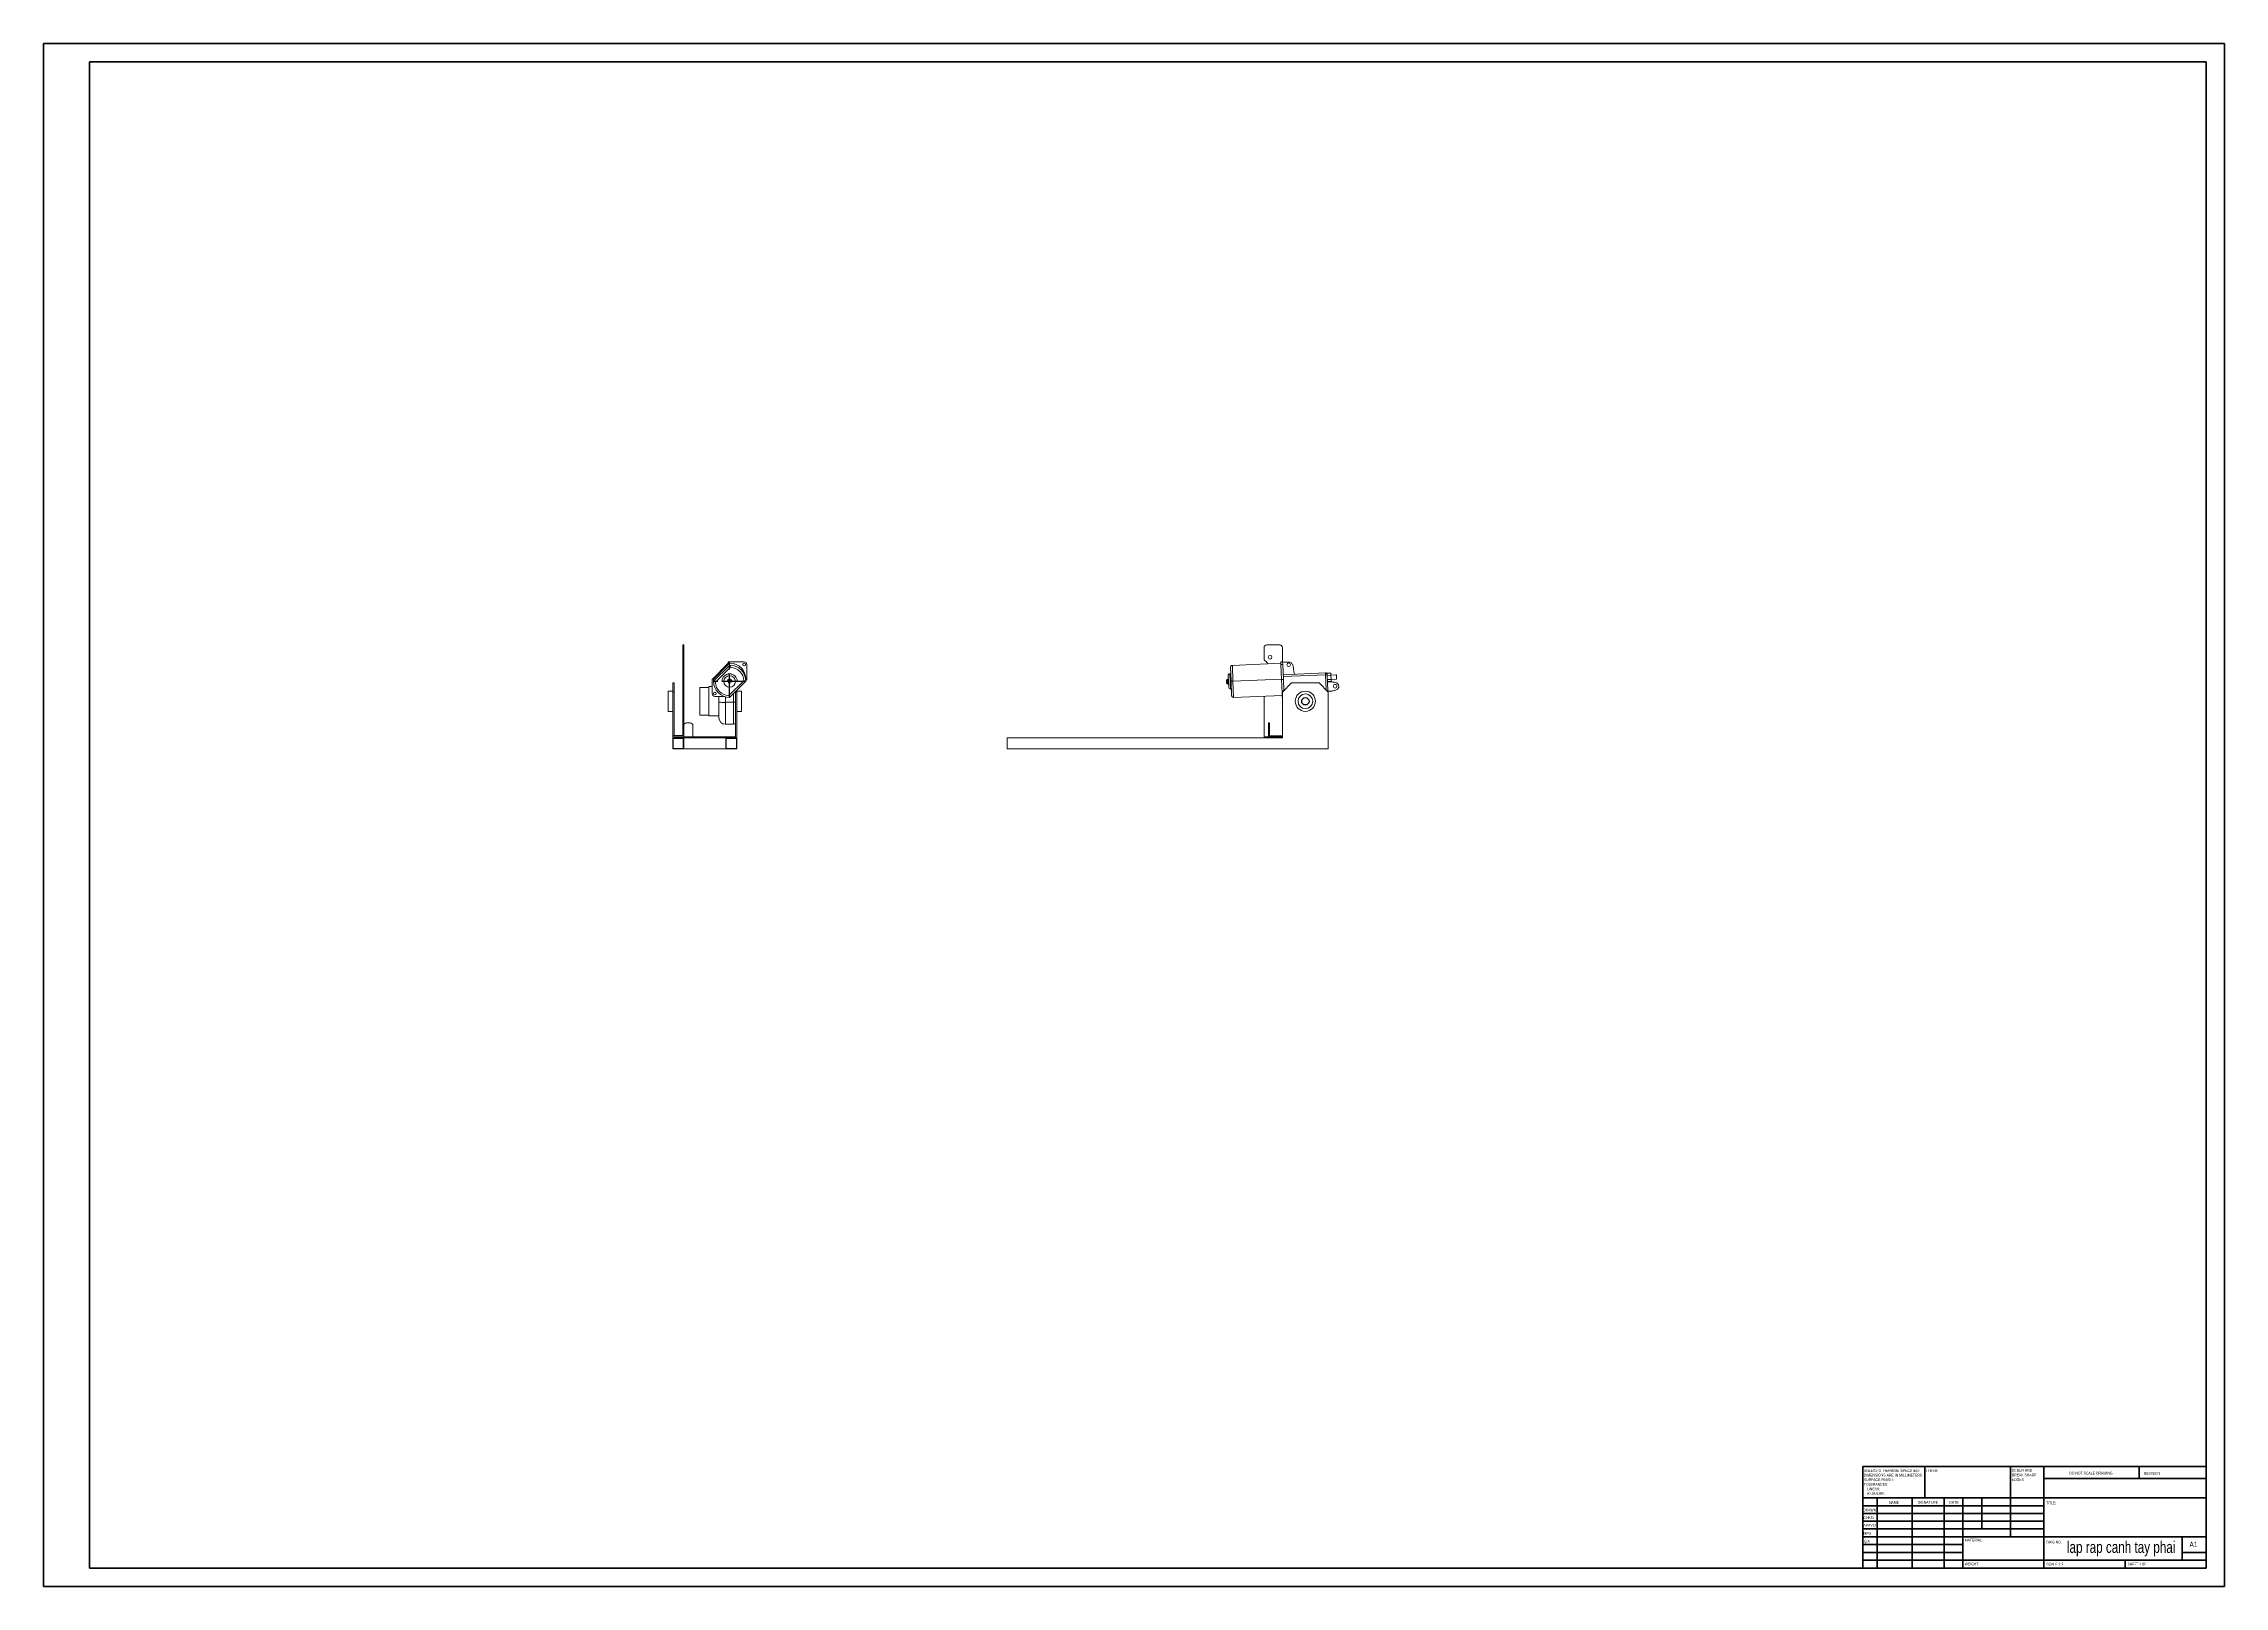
# Model space of a CAD drawing. Header units: millimetres. Extents: x 0 to 1189, y 0 to 841.
import ezdxf

# ---------------------------------------------------------------- set-up
doc = ezdxf.new("R2010")
doc.units = ezdxf.units.MM
doc.linetypes.add('CENTERX2', pattern=[20.32, 12.7, -2.54, 2.54, -2.54])
doc.styles.add('SLDTEXTSTYLE0', font='TXT', dxfattribs={"width": 0.75})
doc.styles.add('SLDTEXTSTYLE1', font='TXT', dxfattribs={"width": 0.6875})

# ---------------------------------------------------------------- blocks, each defined once
blk = doc.blocks.new('SW_NOTE_0')
at = {"color": 0, "linetype": 'Continuous', "lineweight": 0, "char_height": 1.5, "attachment_point": 1, "style": 'SLDTEXTSTYLE0'}
for s, insert in [('DEBUR AND', (0, 1.9)), ('BREAK SHARP', (0, -0.6)), ('EDGES', (0, -3.1))]:
    blk.add_mtext(s, dxfattribs=dict(at, insert=insert))
blk = doc.blocks.new('SW_NOTE_1')
at = {"color": 0, "linetype": 'Continuous', "lineweight": 0, "char_height": 1.5, "attachment_point": 1, "style": 'SLDTEXTSTYLE0'}
for s, insert in [('UNLESS OTHERWISE SPECIFIED:', (0, 1.9)), ('TOLERANCES:', (0, -5.6)), ('DIMENSIONS ARE IN MILLIMETERS', (0, -0.6)), ('SURFACE FINISH:', (0, -3.1)), ('ANGULAR:', (1.7, -10.6)), ('LINEAR:', (1.7, -8.1))]:
    blk.add_mtext(s, dxfattribs=dict(at, insert=insert))

msp = doc.modelspace()

# ---------------------------------------------------------------- linework, layer by layer
at = {"color": 7, "linetype": 'Continuous', "lineweight": 40}
for p, q in [((0.1, 0.2), (0.1, 841.2)), ((0.1, 841.2), (1189.1, 841.2)), ((1189.1, 0.2), (1189.1, 841.2)), ((25.1, 10.2), (25.1, 831.2)), ((25.1, 831.2), (1179.1, 831.2)), ((1179.1, 10.2), (1179.1, 831.2)), ((991.9, 65.5), (1179.1, 65.5)), ((991.9, 65.5), (991.9, 10.2)), ((1025.7, 48.5), (1025.7, 65.5)), ((1072.5, 65.5), (1072.5, 27.2)), ((1090.7, 65.5), (1090.7, 10.2)), ((1142.7, 59.1), (1142.7, 65.5)), ((1179.1, 65.5), (1179.1, 10.2)), ((1179.1, 48.5), (991.9, 48.5)), ((999.7, 48.5), (999.7, 10.2)), ((1018.9, 48.5), (1018.9, 10.2)), ((1036.3, 48.5), (1036.3, 10.2)), ((1046.5, 10.2), (1046.5, 48.5)), ((1056.9, 31.5), (1056.9, 48.5)), ((1179.1, 59.1), (1090.7, 59.1)), ((1090.7, 44.2), (991.9, 44.2)), ((1090.7, 40), (991.9, 40)), ((1090.7, 35.7), (991.9, 35.7)), ((1090.7, 31.5), (991.9, 31.5)), ((1046.5, 27.2), (991.9, 27.2)), ((1046.5, 27.2), (1179.1, 27.2)), ((1166.1, 14.5), (1166.1, 27.2)), ((1046.5, 23), (991.9, 23)), ((1046.5, 18.7), (991.9, 18.7)), ((991.9, 14.5), (1179.1, 14.5)), ((1134.9, 10.2), (1134.9, 14.5)), ((1179.1, 18.7), (1166.1, 18.7)), ((0.1, 0.2), (1189.1, 0.2)), ((25.1, 10.2), (1179.1, 10.2))]:
    msp.add_line(p, q, dxfattribs=at)
at = {"color": 7, "linetype": 'Continuous', "lineweight": 15}
for p, q in [((348.6, 511.9), (348.6, 513.4)), ((348.6, 513.4), (349.1, 513.4)), ((349.1, 511.9), (348.6, 511.9)), ((348.6, 511.9), (348.6, 505.3)), ((349.1, 513.4), (349.1, 511.9)), ((349.1, 505.3), (349.1, 511.9)), ((665.5, 505.3), (665.5, 511.9)), ((667, 513.4), (674, 513.4)), ((675.5, 504.2), (675.5, 511.9)), ((348.6, 505.3), (349.1, 505.3)), ((348.6, 496.6), (348.6, 505.3)), ((349.1, 496.6), (349.1, 505.3)), ((364.6, 494.6), (374.2, 504.2)), ((364.6, 494.6), (373.4, 503.4)), ((374.1, 503.4), (365.4, 494.7)), ((365.4, 493.6), (374.1, 502.3)), ((374.6, 501.3), (366.4, 493.1)), ((373.4, 503.4), (374.2, 504.2)), ((373.4, 504.2), (374.2, 504.2)), ((373.4, 504.2), (373.4, 503.4)), ((374.1, 502.3), (374.1, 503.4)), ((374.2, 504.2), (374.2, 504.2)), ((374.2, 504.2), (375.8, 504.2)), ((374.2, 504.2), (382, 504.2)), ((375.8, 504.2), (382, 504.2)), ((382, 504.2), (382, 504.2)), ((383.5, 502.7), (383.5, 502.7)), ((383.5, 502.7), (383.5, 494.5)), ((647.5, 493.9), (647.2, 501.3)), ((648.2, 502.3), (674.6, 503.4)), ((648.2, 502.3), (648.5, 493.6)), ((675.6, 504.2), (674.6, 504.2)), ((674.6, 504.2), (674.7, 502.7)), ((675.7, 502.7), (674.7, 502.7)), ((674.7, 502.7), (675, 494.5)), ((675.6, 504.2), (675.7, 502.7)), ((675.7, 502.7), (676, 494.6)), ((343.1, 488.2), (340.6, 488.2)), ((340.6, 488.2), (340.6, 477.2)), ((343.1, 492.7), (343.8, 492.7)), ((343.1, 487.7), (343.1, 492.7)), ((343.8, 487.7), (343.1, 487.7)), ((343.1, 487.7), (343.1, 464)), ((343.8, 492.7), (343.8, 487.7)), ((343.8, 487.7), (343.8, 464)), ((349.1, 496.6), (348.6, 496.6)), ((348.6, 496.6), (348.6, 464)), ((349.1, 463.4), (349.1, 496.6)), ((362.8, 490.2), (357.8, 490.2)), ((357.8, 490.2), (357.8, 490.2)), ((357.8, 475.2), (357.8, 490.2)), ((364.6, 490.7), (362.8, 490.7)), ((362.8, 490.7), (362.8, 490.7)), ((362.8, 474.7), (362.8, 490.7)), ((364.6, 494.6), (364.6, 494.6)), ((364.6, 486.9), (364.6, 494.6)), ((365.4, 493.6), (365.4, 494.7)), ((370, 493.5), (370, 493.5)), ((372.8, 493.5), (372.8, 493.5)), ((373.7, 485.8), (381.9, 493.9)), ((374.1, 484.8), (382.9, 493.6)), ((375.5, 493.5), (375.5, 493.5)), ((377.3, 487.7), (377.3, 488)), ((377.3, 463.4), (377.3, 487.7)), ((378.1, 487.7), (377.3, 487.7)), ((378.1, 488.8), (378.1, 487.7)), ((380.6, 488.2), (378.1, 488.2)), ((378.1, 462.7), (378.1, 487.7)), ((378.3, 493.5), (378.3, 493.5)), ((380.6, 488.2), (380.6, 477.2)), ((382.9, 493.6), (382.9, 494.7)), ((383.5, 494.5), (382.9, 494)), ((645.1, 492.6), (645, 494.2)), ((646, 494.8), (645.5, 494.8)), ((645.6, 492.1), (646.1, 492.2)), ((646.2, 490.3), (645.9, 496.6)), ((647.3, 497.7), (646.8, 497.7)), ((647.2, 489.4), (647.7, 489.4)), ((647.8, 485.8), (647.5, 493.9)), ((648.5, 493.6), (675, 494.7)), ((648.5, 493.6), (648.9, 484.8)), ((676, 494.6), (675, 494.5)), ((675, 494.5), (675.3, 487.4)), ((680.5, 492.7), (675.5, 487.7)), ((675.5, 462.7), (675.5, 487.7)), ((675.9, 497.2), (698.9, 498.2)), ((698.9, 497.2), (675.9, 496.2)), ((676, 494.6), (676.3, 488.5)), ((680.5, 492.7), (695.5, 492.7)), ((700.5, 487.7), (695.5, 492.7)), ((698.9, 498.2), (698.9, 497.2)), ((699.9, 497.2), (698.9, 497.2)), ((701.9, 498.1), (699.5, 498)), ((699.9, 497.2), (700.1, 493.2)), ((701.9, 496.9), (699.9, 496.8)), ((702, 494.6), (700, 494.5)), ((702.1, 493.5), (700.1, 493.4)), ((702.2, 493.3), (700.1, 493.2)), ((700.1, 493.2), (700.3, 488.2)), ((702.4, 488.3), (700.3, 488.2)), ((700.3, 488.2), (700.3, 487.9)), ((700.5, 456.7), (700.5, 487.7)), ((701.9, 498.1), (701.9, 496.9)), ((704.7, 497.1), (701.9, 497)), ((701.9, 496.9), (702, 494.6)), ((702, 494.5), (704.8, 494.7)), ((702, 494.6), (702.1, 493.5)), ((704.9, 497.2), (704.7, 497.1)), ((704.7, 497.1), (704.7, 497.1)), ((704.8, 494.7), (705, 494.7)), ((704.8, 494.7), (704.8, 494.7)), ((704.9, 497.2), (705, 494.7)), ((706.2, 491.2), (706.2, 490.7)), ((340.6, 477.2), (343.1, 477.2)), ((371.2, 485.4), (366.1, 485.4)), ((368.3, 482.3), (368.3, 485.4)), ((368.3, 473.7), (368.3, 482.3)), ((376.3, 482.2), (371.8, 482.2)), ((378.1, 477.2), (380.6, 477.2)), ((648.9, 484.8), (675.4, 485.9)), ((665.5, 463.4), (665.5, 485.5)), ((675.5, 482.4), (675.3, 487.4)), ((348.6, 464), (343.1, 464)), ((343.1, 464), (343.1, 463.5)), ((352.6, 470.9), (350.6, 470.9)), ((354.1, 469.4), (354.1, 463.4)), ((357.8, 475.2), (362.8, 475.2)), ((362.8, 474.7), (368.3, 474.7)), ((371.8, 470.2), (376.3, 470.2)), ((668, 469.4), (668, 470.9)), ((668, 470.9), (668.5, 470.9)), ((668, 469.4), (668, 463.4)), ((668.5, 469.4), (668, 469.4)), ((668.5, 470.9), (668.5, 469.4)), ((668.5, 463.9), (668.5, 469.4)), ((675.5, 463.9), (668.5, 463.9)), ((343.1, 463.5), (349.1, 463.4)), ((343.1, 463.5), (343.1, 462.7)), ((343.1, 462.7), (343.1, 456.7)), ((349.1, 462.7), (343.1, 462.7)), ((343.1, 456.7), (349.1, 456.7)), ((343.3, 462.4), (343.3, 456.9)), ((348.8, 462.4), (343.3, 462.4)), ((343.3, 456.9), (348.8, 456.9)), ((343.8, 463.5), (343.8, 463.4)), ((343.8, 463.4), (349.1, 463.4)), ((348.8, 456.9), (348.8, 462.4)), ((354.1, 463.4), (349.1, 463.4)), ((349.1, 456.7), (349.1, 462.7)), ((349.1, 462.7), (372.1, 462.7)), ((372.1, 456.7), (349.1, 456.7)), ((354.1, 463.4), (377.3, 463.4)), ((372.1, 456.7), (372.1, 462.7)), ((372.1, 462.7), (378.1, 462.7)), ((378.1, 456.7), (372.1, 456.7)), ((372.3, 462.4), (377.8, 462.4)), ((372.3, 456.9), (372.3, 462.4)), ((377.8, 456.9), (372.3, 456.9)), ((377.8, 462.4), (377.8, 456.9)), ((378.1, 462.7), (378.1, 456.7)), ((525.5, 462.7), (525.5, 456.7)), ((525.5, 462.7), (675.5, 462.7)), ((525.5, 456.7), (700.5, 456.7)), ((665.5, 463.4), (668, 463.4)), ((668, 463.4), (675.5, 463.4))]:
    msp.add_line(p, q, dxfattribs=at)
at = {"color": 7, "linetype": 'CENTERX2'}
for p, q in [((374.1, 484.8), (374.1, 502.3)), ((382.9, 493.5), (365.4, 493.5))]:
    msp.add_line(p, q, dxfattribs=at)
at = {"color": 8, "linetype": 'Continuous', "lineweight": 15}
for p, q in [((645.5, 494.8), (645.6, 492.1)), ((646.8, 497.7), (647.2, 489.4)), ((699.3, 488.9), (698.9, 497.2)), ((371.8, 485.1), (371.8, 482.2)), ((371.8, 482.2), (371.8, 470.2)), ((376.3, 482.2), (376.3, 487)), ((376.3, 470.2), (376.3, 482.2))]:
    msp.add_line(p, q, dxfattribs=at)
at = {"color": 7, "linetype": 'Continuous', "lineweight": 15}
for centre, radius in [((382, 502.7), 0.75), ((668.8, 506.7), 1), ((678.9, 502.6), 1), ((366.1, 486.9), 0.75), ((374.1, 493.5), 3.16), ((374.1, 493.4), 0.811), ((688, 482.7), 5.5), ((704.2, 490.9), 1.01), ((688, 482.7), 4), ((688, 482.7), 2)]:
    msp.add_circle(centre, radius, dxfattribs=at)
at = {"color": 7, "linetype": 'Continuous'}
msp.add_circle((688, 482.7), 2, dxfattribs=at)
at = {"color": 7, "linetype": 'Continuous', "lineweight": 15}
for centre, radius, start, end in [((667, 511.9), 1.5, 90, 180), ((674, 511.9), 1.5, 0, 90), ((374.2, 494.7), 8.75, 0.0243, 90.0243), ((374.2, 493.6), 8.75, 0.0243, 90.0243), ((374.2, 493.5), 7.75, 3.0123, 87.0364), ((382, 502.7), 0.75, 181.6002, 270.0239), ((382, 502.7), 1.5, 0.0243, 90.0243), ((382, 502.7), 1.5, 0.0243, 90.0243), ((382, 502.7), 0.75, 269.9761, 358.3998), ((663, 500.9), 5, 25.7572, 60), ((374.1, 493.6), 8.75, 180.0243, 270.0243), ((374.1, 493.5), 7.75, 183.0123, 267.0364), ((374.1, 493.5), 4.16, 89.976, 179.9753), ((374.1, 493.5), 4.16, 89.9739, 179.9774), ((374.1, 493.5), 1.31, 89.9763, 179.9751), ((374.1, 493.5), 1.31, 89.9725, 179.9788), ((374.1, 493.5), 4.16, 0.0226, 90.0261), ((374.1, 493.5), 4.16, 0.0247, 90.024), ((374.1, 493.5), 1.31, 0.0212, 90.0275), ((374.1, 493.5), 1.31, 0.0249, 90.0237), ((645.5, 494.3), 0.5, 92.3615, 182.3615), ((645.6, 492.6), 0.5, 182.3615, 272.3615), ((646.9, 496.7), 1, 92.3615, 182.3615), ((647.2, 490.4), 1, 182.3615, 272.3615), ((676.3, 487.5), 1, 92.3615, 182.3615), ((698.9, 497.2), 1, 2.3615, 92.3615), ((366.1, 486.9), 1.5, 180.0243, 270.0243), ((366.1, 486.9), 0.75, 181.6146, 358.3854), ((371, 503.5), 21.4, 262.9375, 272.3436), ((376.6, 488.3), 6.1, 267.6564, 277.0625), ((350.6, 469.4), 1.5, 90, 180), ((352.6, 469.4), 1.5, 0, 90), ((371.8, 473.7), 3.5, 180, 270), ((376.3, 471.2), 1, 270, 0)]:
    msp.add_arc(centre, radius, start, end, dxfattribs=at)
for points, knots in [([(374.6, 501.3), (374.6, 501.3), (374.5, 501.3), (374.5, 501.4), (374.4, 501.6), (374.4, 501.7), (374.3, 501.9), (374.3, 502), (374.2, 502.1), (374.2, 502.2), (374.2, 502.3), (374.2, 502.3), (374.1, 502.3), (374.1, 502.3)], [0, 0, 0, 0, 0.003164, 0.100374, 0.199399, 0.305038, 0.413262, 0.511747, 0.612661, 0.708143, 0.806192, 0.90168, 1, 1, 1, 1]), ([(647.2, 501.3), (647.2, 501.3), (647.2, 501.3), (647.2, 501.4), (647.2, 501.6), (647.3, 501.7), (647.4, 501.9), (647.5, 502), (647.6, 502.1), (647.7, 502.2), (647.8, 502.3), (648, 502.3), (648.1, 502.3), (648.2, 502.3)], [0, 0, 0, 0, 0.003164, 0.1003745, 0.1993989, 0.3050377, 0.4132621, 0.5117467, 0.6126611, 0.7081434, 0.8061921, 0.9016798, 1, 1, 1, 1]), ([(675.6, 504.2), (676.1, 504.1), (677, 504.1), (678.2, 503.9), (679.2, 504), (679.9, 503.9), (680.5, 503.5), (681, 502.8), (681.4, 502), (681.5, 500.9), (681.6, 500), (681.7, 499.2), (681.8, 498.6), (681.9, 498), (682.1, 497.6), (682.3, 497.5)], [0, 0, 0, 0, 0.124995, 0.24971, 0.313969, 0.375698, 0.437708, 0.500178, 0.593313, 0.686527, 0.779729, 0.834666, 0.88993, 0.944331, 1, 1, 1, 1]), ([(365.4, 493.6), (365.4, 493.6), (365.4, 493.6), (365.4, 493.6), (365.5, 493.5), (365.6, 493.5), (365.7, 493.4), (365.8, 493.4), (366, 493.3), (366.1, 493.3), (366.3, 493.2), (366.4, 493.2), (366.4, 493.1), (366.4, 493.1)], [0, 0, 0, 0, 0.095476, 0.1938078, 0.2892631, 0.3873389, 0.4857912, 0.586738, 0.692346, 0.8006013, 0.8978019, 0.996836, 1, 1, 1, 1]), ([(381.9, 493.9), (381.9, 493.9), (381.9, 493.9), (382, 493.9), (382.2, 493.8), (382.3, 493.8), (382.5, 493.7), (382.6, 493.7), (382.7, 493.6), (382.8, 493.6), (382.9, 493.6), (382.9, 493.6), (382.9, 493.6), (382.9, 493.6)], [0, 0, 0, 0, 0.0032212, 0.1021881, 0.2030019, 0.3105494, 0.4207294, 0.5209935, 0.6237313, 0.7209389, 0.8207592, 0.9179723, 1, 1, 1, 1]), ([(647.5, 493.9), (647.5, 493.9), (647.5, 493.9), (647.5, 493.9), (647.6, 493.8), (647.6, 493.8), (647.7, 493.7), (647.8, 493.7), (647.9, 493.6), (648.1, 493.6), (648.2, 493.6), (648.4, 493.6), (648.5, 493.6), (648.5, 493.6)], [0, 0, 0, 0, 0.003164, 0.100374, 0.199399, 0.305038, 0.413262, 0.511747, 0.612661, 0.708143, 0.806192, 0.90168, 1, 1, 1, 1]), ([(702.2, 493.3), (702.5, 493.3), (703, 493.2), (703.9, 493.1), (704.7, 492.9), (705.3, 492.6), (705.8, 492.2), (706.1, 491.7), (706.1, 491.4), (706.2, 491.2)], [0, 0, 0, 0, 0.162159, 0.342989, 0.524677, 0.655945, 0.786395, 0.893387, 1, 1, 1, 1]), ([(702.4, 488.3), (702.7, 488.4), (703.2, 488.5), (704.1, 488.6), (704.8, 488.9), (705.5, 489.2), (705.9, 489.7), (706.1, 490.2), (706.2, 490.5), (706.2, 490.7)], [0, 0, 0, 0, 0.162159, 0.342989, 0.524677, 0.655945, 0.786395, 0.893387, 1, 1, 1, 1]), ([(374.1, 484.8), (374.1, 484.8), (374.1, 484.8), (374.1, 484.9), (374.1, 484.9), (374.1, 485), (374, 485.1), (374, 485.2), (373.9, 485.4), (373.9, 485.5), (373.8, 485.7), (373.8, 485.8), (373.7, 485.8), (373.7, 485.8)], [0, 0, 0, 0, 0.07913, 0.179239, 0.276419, 0.376267, 0.476499, 0.57927, 0.686786, 0.796998, 0.895955, 0.996779, 1, 1, 1, 1]), ([(648.9, 484.8), (648.8, 484.8), (648.7, 484.8), (648.6, 484.9), (648.4, 484.9), (648.3, 485), (648.2, 485.1), (648, 485.2), (648, 485.4), (647.9, 485.5), (647.9, 485.7), (647.8, 485.8), (647.8, 485.8), (647.8, 485.8)], [0, 0, 0, 0, 0.095476, 0.193808, 0.289263, 0.387339, 0.485791, 0.586738, 0.692346, 0.800601, 0.897802, 0.996836, 1, 1, 1, 1])]:
    msp.add_open_spline(points, degree=3, knots=knots, dxfattribs=at)

# ---------------------------------------------------------------- block references
at = {"color": 7, "linetype": 'Continuous', "lineweight": 0}
for name, p in [('SW_NOTE_1', (992.5, 62.2)), ('SW_NOTE_0', (1073.2, 62.3))]:
    msp.add_blockref(name, p, dxfattribs=at)

# ---------------------------------------------------------------- texts
for s, insert, char_height, attachment_point, style in [('FINISH:', (1026.3, 64.1), 1.5, 1, 'SLDTEXTSTYLE0'), ('DO NOT SCALE DRAWING', (1104.5, 62.7), 1.5, 1, 'SLDTEXTSTYLE0'), ('REVISION', (1145.2, 62.5), 1.5, 1, 'SLDTEXTSTYLE0'), ('DRAWN', (992.1, 42.6), 1.5, 1, 'SLDTEXTSTYLE0'), ("CHK'D", (992.3, 38.4), 1.5, 1, 'SLDTEXTSTYLE0'), ('NAME', (1006.2, 46.7), 1.5, 1, 'SLDTEXTSTYLE0'), ('SIGNATURE', (1021.9, 46.8), 1.5, 1, 'SLDTEXTSTYLE0'), ('DATE', (1039.1, 46.8), 1.5, 1, 'SLDTEXTSTYLE0'), ('TITLE:', (1091.8, 46.5), 1.5, 1, 'SLDTEXTSTYLE0'), ("APPV'D", (992.3, 34.3), 1.5, 1, 'SLDTEXTSTYLE0'), ('MFG', (992.3, 29.9), 1.5, 1, 'SLDTEXTSTYLE0'), ('Q.A', (992.5, 25.6), 1.5, 1, 'SLDTEXTSTYLE0'), ('MATERIAL:', (1047.5, 26.2), 1.5, 1, 'SLDTEXTSTYLE0'), ('DWG NO.', (1092, 25.1), 1.5, 1, 'SLDTEXTSTYLE0'), ('lap rap canh tay phai', (1132.8, 24.8), 6.35, 2, 'SLDTEXTSTYLE0'), ('A1', (1170, 24.5), 2.91, 1, 'SLDTEXTSTYLE0'), ('WEIGHT:', (1047.5, 13.2), 1.5, 1, 'SLDTEXTSTYLE0'), ('SCALE:1:2', (1092, 13.1), 1.5, 1, 'SLDTEXTSTYLE0'), ('SHEET 1 OF 1', (1136.4, 13.1), 1.5, 1, 'SLDTEXTSTYLE1')]:
    msp.add_mtext(s, dxfattribs=dict(at, insert=insert, char_height=char_height, attachment_point=attachment_point, style=style))

doc.saveas('drawing.dxf')
